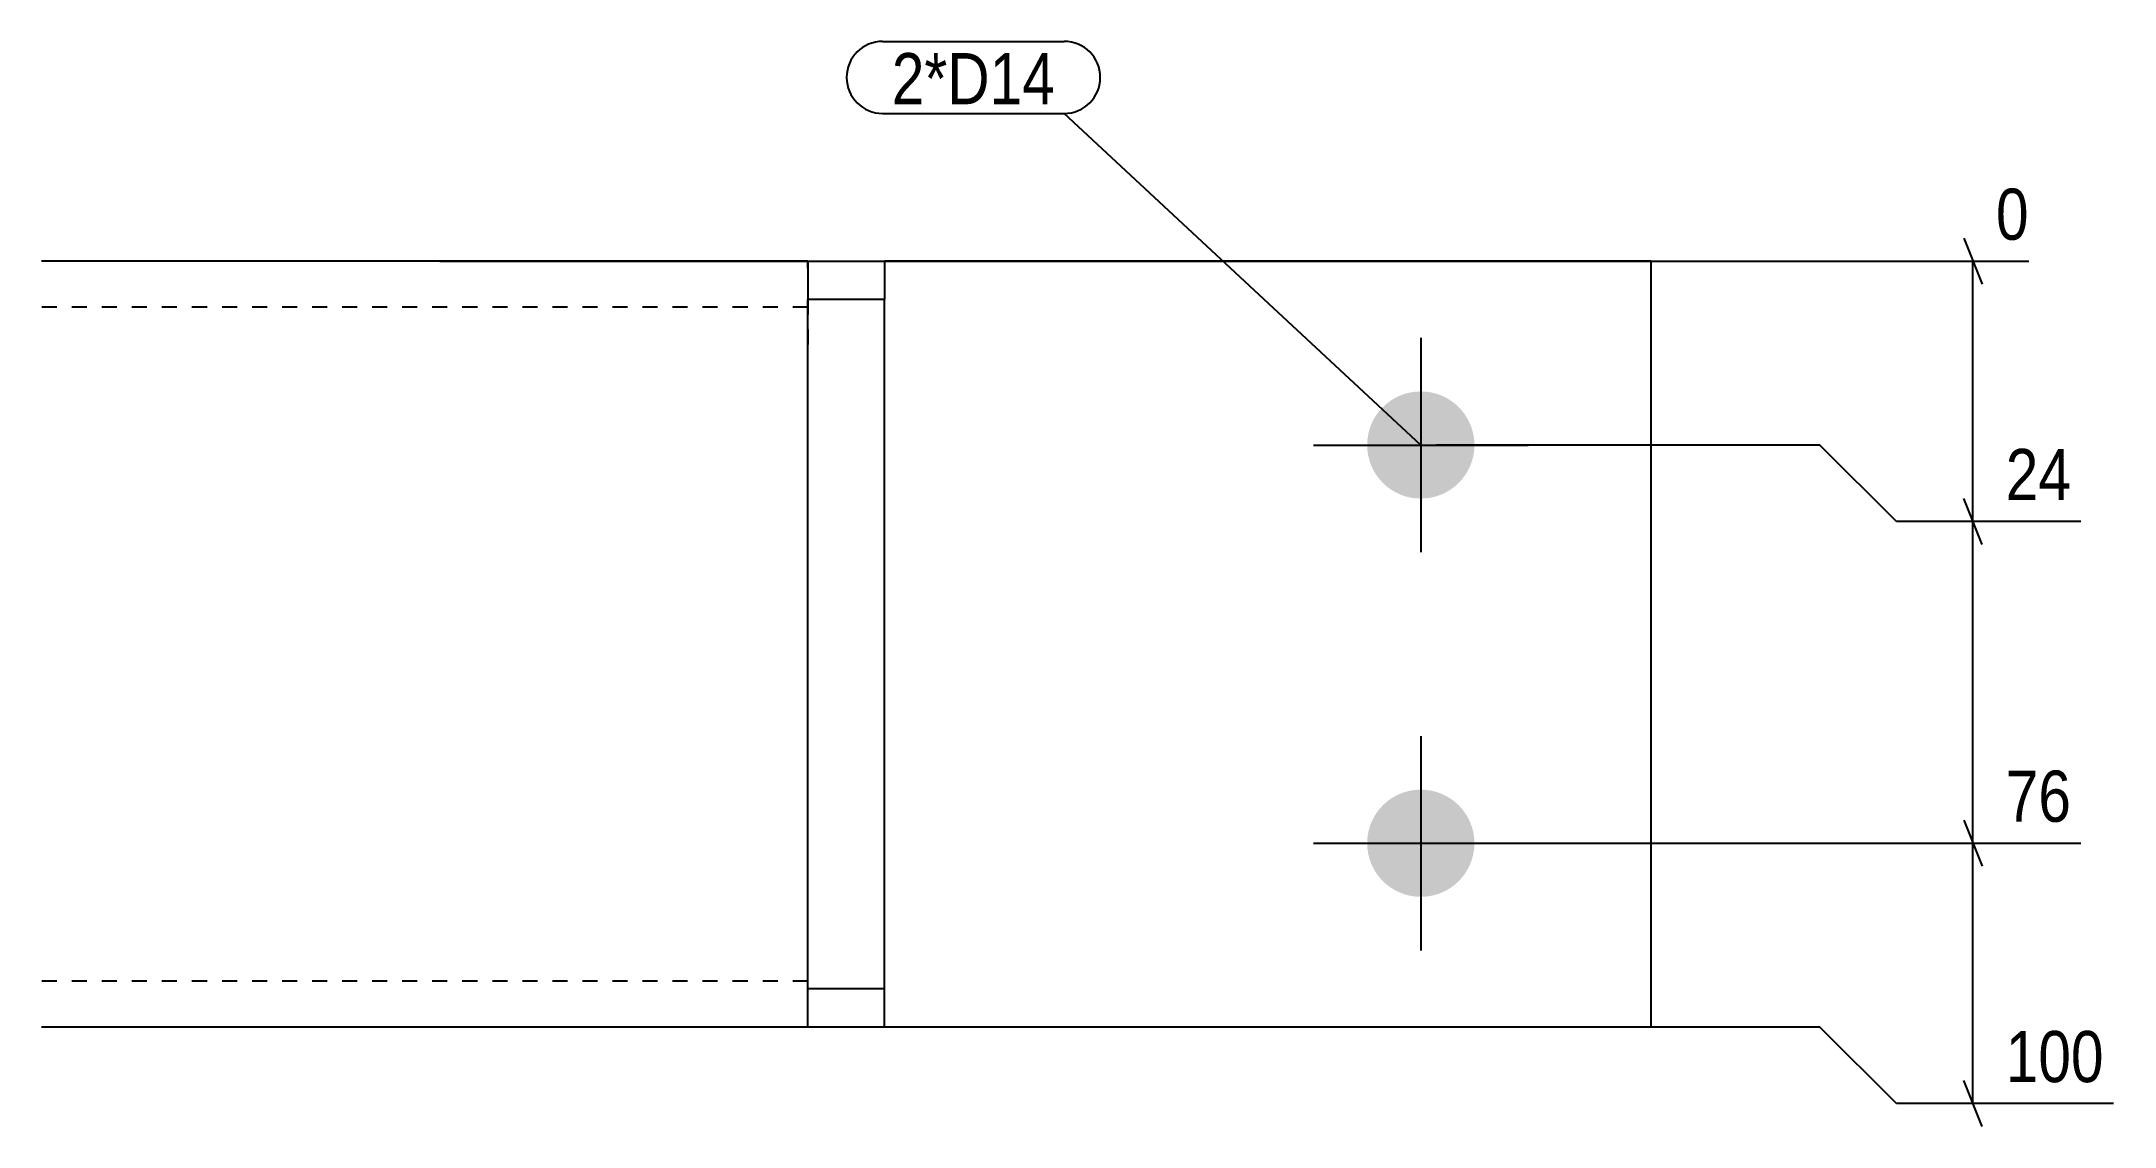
# Model space of a CAD drawing. Header units: millimetres. Extents: x -10 to 24194, y 2 to 931.
# Drawn here: x 10747.5 to 11018, y 4.8 to 146.5 of the extents above; entities that cross this region are included whole.
import ezdxf

# ---------------------------------------------------------------- set-up
doc = ezdxf.new("R2010")
doc.units = ezdxf.units.MM
doc.linetypes.add('DXK_LINE_DOT2', pattern=[3.9198, 1.9599, -1.9599])
for name, color, linetype in [('MÅLSÆTNING', 7, 'Continuous'), ('STÅL', 7, 'Continuous'), ('TEKST', 7, 'Continuous')]:
    doc.layers.add(name, color=color, linetype=linetype)
doc.styles.add('Arial Narrow', font='ARIALN.TTF', dxfattribs={"height": 0.2})

msp = doc.modelspace()

# ---------------------------------------------------------------- hatches: boundary and pattern name
at = {"layer": 'STÅL', "linetype": 'Continuous'}
for points in [[(10927.51, 100.8, -1), (10927.51, 86.8, -1)], [(10927.51, 48.8, -1), (10927.51, 34.8, -1)]]:
    msp.add_hatch(color=96, dxfattribs=at).paths.add_polyline_path(points)

# ---------------------------------------------------------------- linework, layer by layer
at = {"layer": 'MÅLSÆTNING', "color": 7, "linetype": 'Continuous'}
for p, q in [((10998.37, 120.8), (11000.77, 114.8)), ((10799.51, 117.8), (11006.84, 117.8)), ((10999.57, 83.8), (10999.57, 117.8)), ((10979.57, 93.8), (10929.51, 93.8)), ((10979.57, 93.8), (10929.51, 93.8)), ((10989.57, 83.8), (10979.57, 93.8)), ((10989.57, 83.8), (10979.57, 93.8)), ((11000.77, 80.8), (10998.37, 86.8)), ((11000.77, 80.8), (10998.37, 86.8)), ((11013.65, 83.8), (10989.57, 83.8)), ((11013.65, 83.8), (10989.57, 83.8)), ((10999.57, 41.8), (10999.57, 83.8)), ((10998.37, 44.8), (11000.77, 38.8)), ((10998.37, 44.8), (11000.77, 38.8)), ((10929.51, 41.8), (11013.65, 41.8)), ((10929.51, 41.8), (11013.65, 41.8)), ((10999.57, 7.8), (10999.57, 41.8)), ((10979.57, 17.8), (10799.51, 17.8)), ((10989.57, 7.8), (10979.57, 17.8)), ((11000.77, 4.8), (10998.37, 10.8)), ((11017.92, 7.8), (10989.57, 7.8))]:
    msp.add_line(p, q, dxfattribs=at)
at = {"layer": 'STÅL', "color": 2, "linetype": 'Continuous'}
for p, q in [((10847.51, 117.8), (10747.51, 117.8)), ((10847.51, 117.8), (10847.51, 116.89)), ((10847.51, 116.89), (10847.51, 112.8)), ((10857.51, 117.8), (10857.51, 112.8)), ((10957.51, 117.8), (10857.51, 117.8)), ((10957.51, 117.8), (10957.51, 17.8)), ((10857.51, 112.8), (10847.51, 112.8)), ((10847.51, 22.8), (10847.51, 112.8)), ((10857.51, 22.8), (10857.51, 112.8)), ((10857.51, 22.8), (10847.51, 22.8)), ((10847.51, 17.8), (10847.51, 22.8)), ((10857.51, 17.8), (10857.51, 22.8)), ((10847.51, 17.8), (10747.51, 17.8)), ((10957.51, 17.8), (10857.51, 17.8))]:
    msp.add_line(p, q, dxfattribs=at)
at = {"layer": 'STÅL', "color": 7, "linetype": 'DXK_LINE_DOT2'}
for p, q in [((10847.51, 116.89), (10847.51, 117.8)), ((10847.51, 111.8), (10747.51, 111.8)), ((10847.51, 112.8), (10847.51, 105.8)), ((10857.51, 22.8), (10857.51, 112.8)), ((10847.51, 22.8), (10847.51, 105.8)), ((10847.51, 23.8), (10747.51, 23.8))]:
    msp.add_line(p, q, dxfattribs=at)
at = {"layer": 'STÅL', "color": 96, "linetype": 'Continuous'}
for p, q in [((10927.51, 107.8), (10927.51, 79.8)), ((10913.51, 93.8), (10941.51, 93.8)), ((10927.51, 55.8), (10927.51, 27.8)), ((10913.51, 41.8), (10941.51, 41.8))]:
    msp.add_line(p, q, dxfattribs=at)

# ---------------------------------------------------------------- wipeouts: each hides what was drawn before it
at = {"color": 0, "linetype": 'Continuous'}
for points in [[(11013.78, 85.2), (11013.78, 95), (11002.44, 95), (11002.44, 85.2)], [(11013.78, 43.2), (11013.78, 53), (11002.44, 53), (11002.44, 43.2)], [(11018.04, 9.2), (11018.04, 19), (11002.44, 19), (11002.44, 9.2)]]:
    msp.add_wipeout(points, dxfattribs=at).dxf.layer = 'MÅLSÆTNING'
at = {"color": 0}
msp.add_wipeout([(10879.79, 138.3), (10879.79, 145.3), (10858.48, 145.3), (10858.48, 138.3)], dxfattribs=at).dxf.layer = 'TEKST'

# ---------------------------------------------------------------- next in the draw order: texts
at = {"layer": 'MÅLSÆTNING', "color": 3, "linetype": 'Continuous', "style": 'Arial Narrow'}
for s, p in [('24', (11003.84, 86.6)), ('76', (11003.84, 44.6)), ('100', (11003.84, 10.6))]:
    msp.add_text(s, height=6.681, dxfattribs=at).set_placement(p)

# ---------------------------------------------------------------- next in the draw order: wipeouts: each hides what was drawn before it
at = {"color": 0, "linetype": 'Continuous'}
msp.add_wipeout([(11008.24, 119.2), (11008.24, 129), (11001.17, 129), (11001.17, 119.2)], dxfattribs=at).dxf.layer = 'MÅLSÆTNING'
at = {"color": 0}
msp.add_wipeout([(10879.79, 138.3), (10879.79, 145.3), (10858.48, 145.3), (10858.48, 138.3)], dxfattribs=at).dxf.layer = 'TEKST'

# ---------------------------------------------------------------- next in the draw order: linework, layer by layer
at = {"layer": 'TEKST', "color": 7, "linetype": 'Continuous'}
for p, q in [((10857.28, 146.5), (10880.99, 146.5)), ((10857.28, 137.1), (10880.99, 137.1)), ((10927.51, 93.8), (10880.99, 137.1))]:
    msp.add_line(p, q, dxfattribs=at)
for centre, start, end in [((10857.28, 141.8), 90, 270), ((10880.99, 141.8), 270, 90)]:
    msp.add_arc(centre, 4.7, start, end, dxfattribs=at)

# ---------------------------------------------------------------- next in the draw order: texts
at = {"layer": 'MÅLSÆTNING', "color": 3, "linetype": 'Continuous', "style": 'Arial Narrow'}
msp.add_text('0', height=6.68, dxfattribs=at).set_placement((11002.57, 120.6))
at = {"layer": 'TEKST', "color": 3, "style": 'Arial Narrow'}
msp.add_text('2*D14', height=6.681, dxfattribs=at).set_placement((10858.48, 138.3))

doc.saveas('drawing.dxf')
